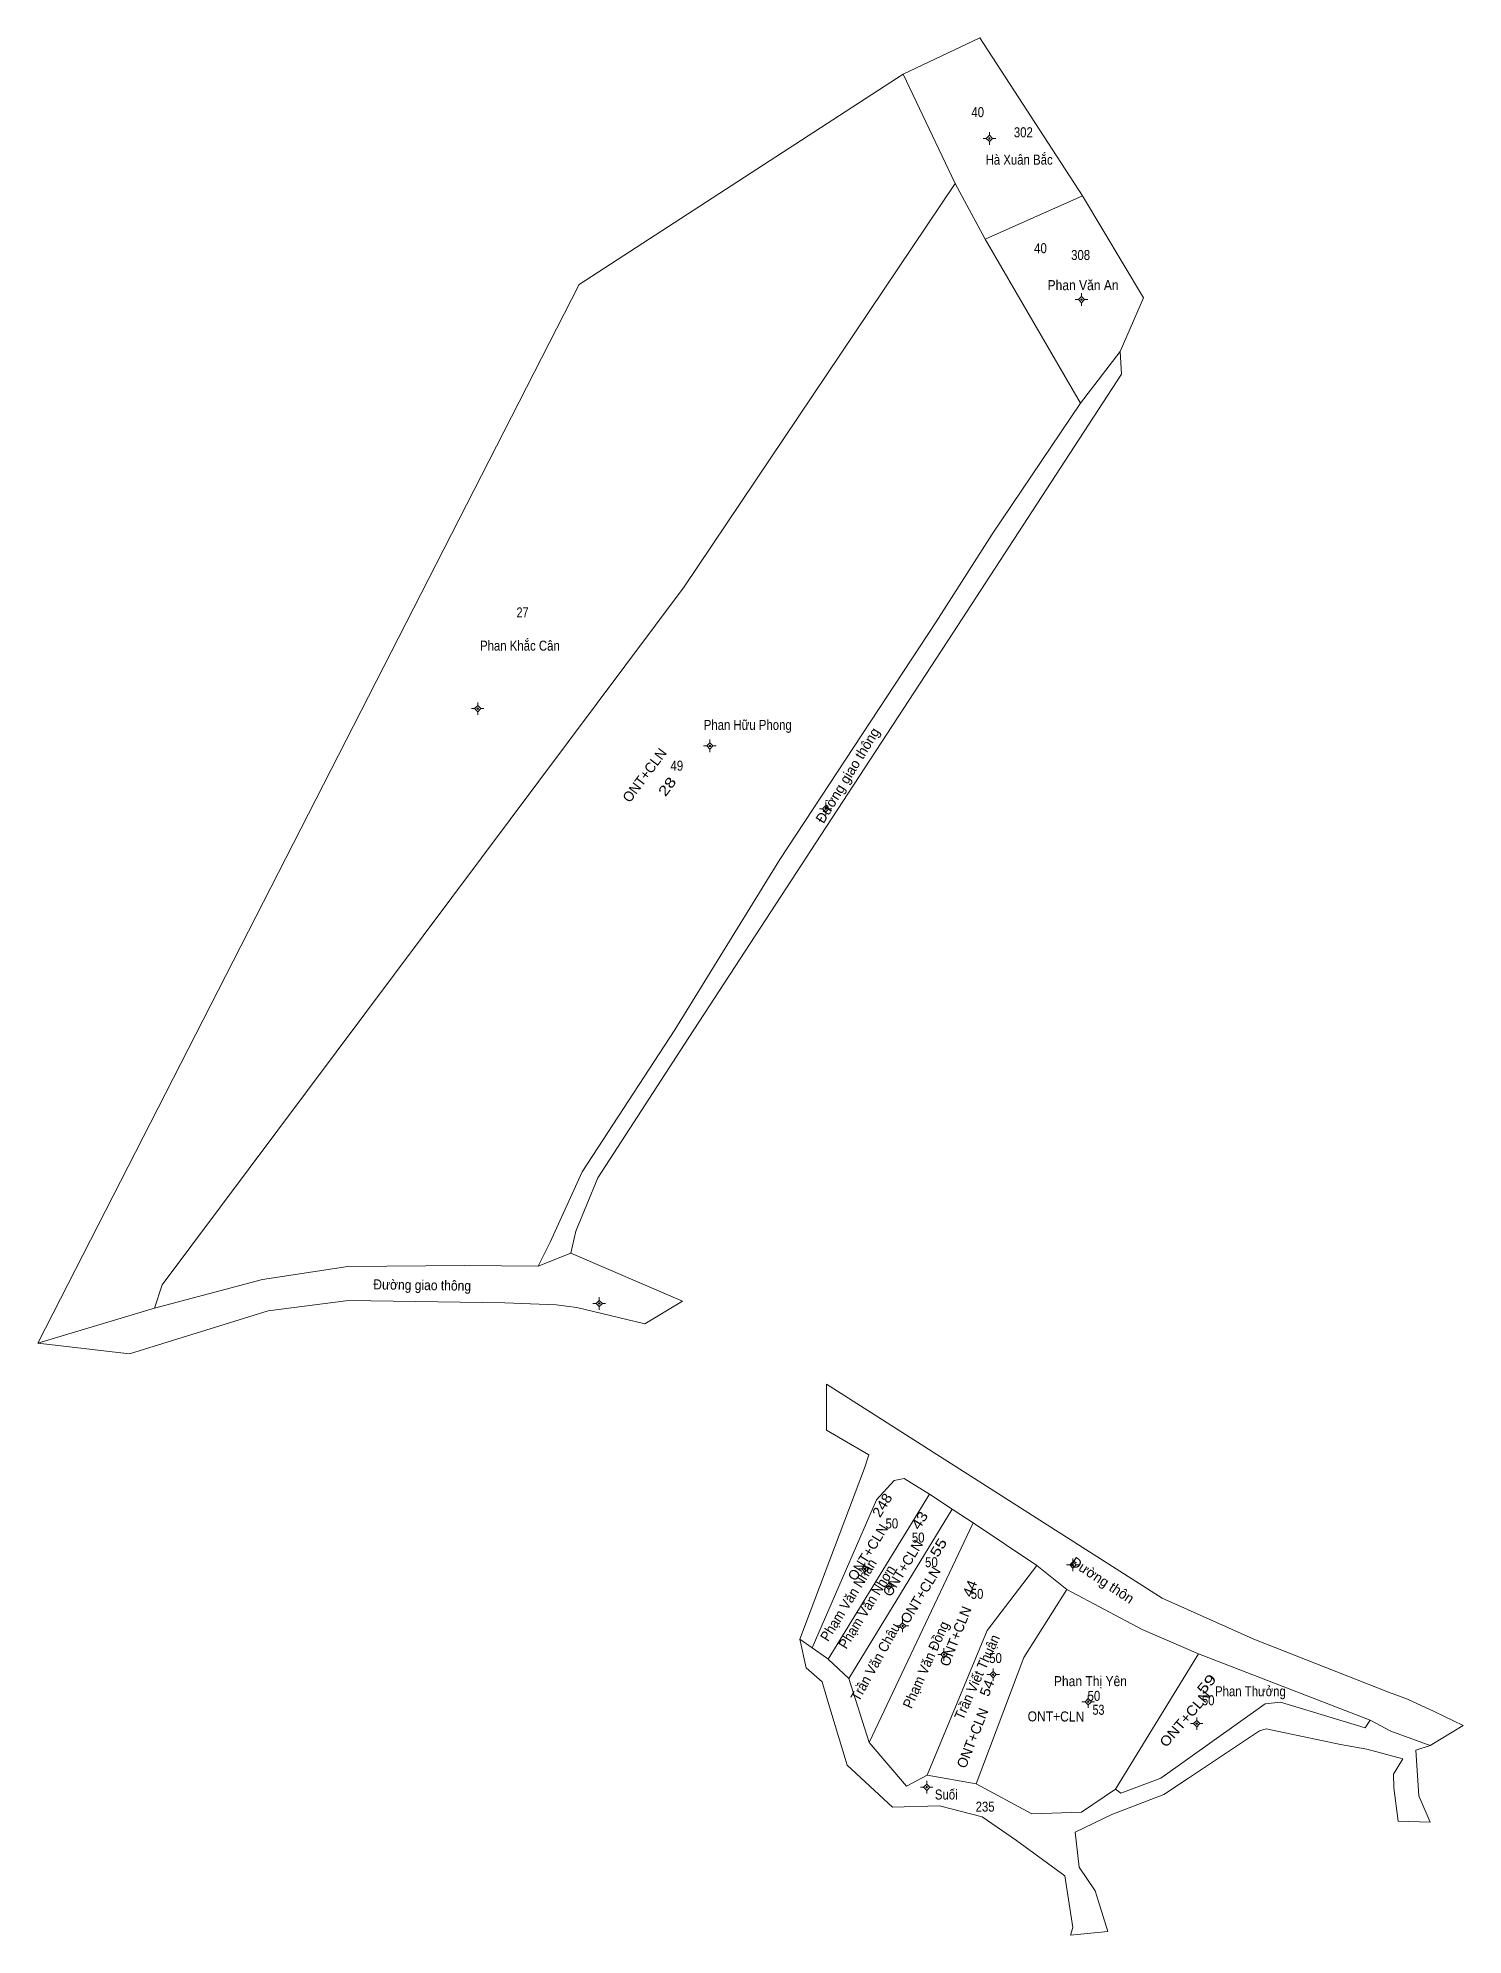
# Model space of a CAD drawing. Header units: metres. Extents: x 537114 to 539413, y 1847369 to 1850045.
# Drawn here: x 537842.5 to 538127.1, y 1849666.7 to 1850045.4 of the extents above; entities that cross this region are included whole.
import ezdxf
from ezdxf.enums import TextEntityAlignment as Align

# ---------------------------------------------------------------- set-up
doc = ezdxf.new("R2010")
doc.units = ezdxf.units.M
doc.header["$LTSCALE"] = 0.8
for name, color, linetype in [('1', 7, 'Continuous'), ('2', 7, 'Continuous'), ('3', 7, 'Continuous'), ('4', 7, 'Continuous')]:
    doc.layers.add(name, color=color, linetype=linetype)
for name, color, linetype, lineweight in [('11', 7, 'Continuous', 13), ('22', 7, 'Continuous', 13), ('5', 7, 'Continuous', 13)]:
    doc.layers.add(name, color=color, linetype=linetype, lineweight=lineweight)

msp = doc.modelspace()

# ---------------------------------------------------------------- texts
at = {"layer": '1'}
for s, width, p in [('Hà Xuân Bắc', 0.85, (538038.465, 1850020.09)), ('Phan Văn An', 0.9, (538051.235, 1849995.04)), ('Phan Khắc Cân', 0.85, (537938.76, 1849923.07)), ('Phan Hữu Phong', 0.85, (537984.265, 1849907.26)), ('Phan Thị Yên ', 0.9, (538053.035, 1849716.35)), ('Phan Thưởng', 0.85, (538084.65, 1849714.34)), ('Suối', 0.85, (538023.91, 1849693.72))]:
    msp.add_text(s, height=2, dxfattribs=dict(at, width=width)).set_placement(p, align=Align.CENTER)
for s, rotation, p in [('Đường giao thông', 58.581, (538005.0591, 1849897.6637)), ('Đường thôn', 326.676, (538054.5557, 1849736.6689))]:
    msp.add_text(s, height=2, rotation=rotation, dxfattribs=at).set_placement(p, align=Align.CENTER)
for s, rotation, width, p in [('Đường giao thông', 359.156, 0.9, (537919.2353, 1849795.4213)), ('Phạm Văn Nhân', 58.228, 0.95, (538005.2179, 1849733.0435)), ('Phạm Văn Nhơn', 58.423, 0.95, (538008.8989, 1849731.6514)), ('Trần Văn Châu', 61.05, 0.95, (538010.6244, 1849720.676)), ('Phạm Văn Đồng', 66.039, 0.95, (538020.7548, 1849720.2239)), ('Trần Viết Thuận', 66.039, 0.95, (538030.9648, 1849717.7439))]:
    msp.add_text(s, height=2, rotation=rotation, dxfattribs=dict(at, width=width)).set_placement(p, align=Align.CENTER)
at = {"layer": '2'}
for s, width, p in [('302', 0.85, (538039.3, 1850025.56)), ('308', 0.85, (538050.74, 1850001.06)), ('27', 0.8, (537939.285, 1849929.71))]:
    msp.add_text(s, height=2, dxfattribs=dict(at, width=width)).set_placement(p, align=Align.CENTER)
for s, rotation, width, p in [('28', 53.198, 1.3, (537968.9766, 1849895.336)), ('248', 58.458, 1.1, (538011.9716, 1849751.9569)), ('43', 58.458, 1.2, (538019.4487, 1849748.9119)), ('55', 58.458, 1.25, (538023.2048, 1849743.4919)), ('44', 68.469, 1.1, (538029.5607, 1849735.488)), ('54', 68.469, 1.1, (538032.9607, 1849715.608)), ('59', 49.173, 1.4, (538076.6478, 1849716.1062)), ('53', 359.819, 0.8, (538054.3068, 1849710.6362)), ('235', 359.819, 0.85, (538031.6668, 1849691.294))]:
    msp.add_text(s, height=2, rotation=rotation, dxfattribs=dict(at, width=width)).set_placement(p, align=Align.CENTER)
at = {"layer": '3'}
msp.add_text('ONT+CLN ', height=2, rotation=53.198, dxfattribs=at).set_placement((537968.676, 1849903.222), align=Align.RIGHT)
for rotation, p in [(58.458, (538009.1131, 1849742.5369)), (58.458, (538016.0931, 1849739.3869)), (58.458, (538019.6231, 1849734.0069)), (68.469, (538026.701, 1849725.943)), (68.469, (538030.091, 1849705.623))]:
    msp.add_text('ONT+CLN', height=2, rotation=rotation, dxfattribs=at).set_placement(p, align=Align.CENTER)
for s, rotation, width, p in [('ONT+CLN', 49.173, 1.1, (538076.874, 1849714.4425)), ('ONT+CLN ', 359.819, 0.9, (538052.1337, 1849709.2811))]:
    msp.add_text(s, height=2, rotation=rotation, dxfattribs=dict(at, width=width)).set_placement(p, align=Align.RIGHT)
at = {"layer": '4', "width": 0.85}
for s, p in [('40', (538030.19, 1850029.58)), ('40', (538042.73, 1850002.42)), ('49', (537970.105, 1849899.12)), ('50', (538013.04, 1849747.83)), ('50', (538018.3, 1849745.02)), ('50', (538020.94, 1849740.1)), ('50', (538030.06, 1849733.78)), ('50', (538033.75, 1849720.96)), ('50', (538053.4, 1849713.41)), ('50', (538076.21, 1849712.53))]:
    msp.add_text(s, height=2, dxfattribs=at).set_placement(p, align=Align.CENTER)

# ---------------------------------------------------------------- hatches: boundary and pattern name
at = {"layer": '11'}
for points in [[(538032.6798, 1850025.32, 1), (538032.3797, 1850025.32, 1)], [(538051.0698, 1849993.16, 1), (538050.7698, 1849993.16, 1)], [(537930.4898, 1849911.5, 1), (537930.1898, 1849911.5, 1)], [(537976.8497, 1849904.06, 1), (537976.5497, 1849904.06, 1)], [(537999.9797, 1849891.5, 1), (537999.6797, 1849891.5, 1)], [(537954.7598, 1849792.75, 1), (537954.4598, 1849792.75, 1)], [(538049.3497, 1849740.56, 1), (538049.0497, 1849740.56, 1)], [(538007.8298, 1849739.74, 1), (538007.5298, 1849739.74, 1)], [(538012.6198, 1849736.29, 1), (538012.3198, 1849736.29, 1)], [(538015.3497, 1849728.39, 1), (538015.0497, 1849728.39, 1)], [(538023.5997, 1849722.66, 1), (538023.2997, 1849722.66, 1)], [(538033.4198, 1849718.65, 1), (538033.1197, 1849718.65, 1)], [(538052.4097, 1849713.25, 1), (538052.1097, 1849713.25, 1)], [(538074.0698, 1849708.87, 1), (538073.7698, 1849708.87, 1)], [(538020.1498, 1849696.18, 1), (538019.8498, 1849696.18, 1)]]:
    msp.add_hatch(color=256, dxfattribs=at).paths.add_polyline_path(points)

# ---------------------------------------------------------------- linework, layer by layer
for p, q in [((538031.91, 1850025.32), (538031.28, 1850025.32)), ((538032.53, 1850026.57), (538032.53, 1850025.95)), ((538032.53, 1850024.69), (538032.53, 1850024.07)), ((538033.78, 1850025.32), (538033.15, 1850025.32)), ((538050.92, 1849994.41), (538050.92, 1849993.79)), ((538050.3, 1849993.16), (538049.67, 1849993.16)), ((538050.92, 1849992.53), (538050.92, 1849991.91)), ((538052.17, 1849993.16), (538051.55, 1849993.16)), ((537929.71, 1849911.5), (537929.09, 1849911.5)), ((537930.34, 1849912.75), (537930.34, 1849912.13)), ((537930.34, 1849910.87), (537930.34, 1849910.25)), ((537931.59, 1849911.5), (537930.97, 1849911.5)), ((537976.07, 1849904.06), (537975.45, 1849904.06)), ((537976.7, 1849905.31), (537976.7, 1849904.69)), ((537976.7, 1849903.43), (537976.7, 1849902.81)), ((537977.95, 1849904.06), (537977.32, 1849904.06)), ((537999.83, 1849892.75), (537999.83, 1849892.13)), ((537999.2, 1849891.5), (537998.58, 1849891.5)), ((537999.83, 1849890.87), (537999.83, 1849890.25)), ((538001.08, 1849891.5), (538000.45, 1849891.5)), ((537954.61, 1849794), (537954.61, 1849793.37)), ((537953.99, 1849792.75), (537953.36, 1849792.75)), ((537954.61, 1849792.13), (537954.61, 1849791.5)), ((537955.86, 1849792.75), (537955.23, 1849792.75)), ((538007.68, 1849740.99), (538007.68, 1849740.37)), ((538048.57, 1849740.56), (538047.95, 1849740.56)), ((538049.2, 1849741.81), (538049.2, 1849741.19)), ((538050.45, 1849740.56), (538049.82, 1849740.56)), ((538007.06, 1849739.74), (538006.43, 1849739.74)), ((538007.68, 1849739.11), (538007.68, 1849738.49)), ((538008.93, 1849739.74), (538008.31, 1849739.74)), ((538011.85, 1849736.29), (538011.22, 1849736.29)), ((538012.47, 1849737.54), (538012.47, 1849736.91)), ((538013.72, 1849736.29), (538013.09, 1849736.29)), ((538049.2, 1849739.93), (538049.2, 1849739.31)), ((538012.47, 1849735.67), (538012.47, 1849735.04)), ((538015.2, 1849729.64), (538015.2, 1849729.01)), ((538014.57, 1849728.39), (538013.95, 1849728.39)), ((538015.2, 1849727.77), (538015.2, 1849727.14)), ((538016.45, 1849728.39), (538015.82, 1849728.39)), ((538022.82, 1849722.66), (538022.2, 1849722.66)), ((538023.45, 1849723.91), (538023.45, 1849723.29)), ((538023.45, 1849722.03), (538023.45, 1849721.41)), ((538024.7, 1849722.66), (538024.07, 1849722.66)), ((538032.65, 1849718.65), (538032.02, 1849718.65)), ((538033.27, 1849719.9), (538033.27, 1849719.27)), ((538033.27, 1849718.03), (538033.27, 1849717.4)), ((538034.52, 1849718.65), (538033.89, 1849718.65)), ((538052.26, 1849714.5), (538052.26, 1849713.87)), ((538051.63, 1849713.25), (538051.01, 1849713.25)), ((538052.26, 1849712.63), (538052.26, 1849712)), ((538053.51, 1849713.25), (538052.89, 1849713.25)), ((538073.92, 1849710.12), (538073.92, 1849709.49)), ((538073.3, 1849708.87), (538072.67, 1849708.87)), ((538073.92, 1849708.25), (538073.92, 1849707.62)), ((538075.17, 1849708.87), (538074.55, 1849708.87)), ((538019.37, 1849696.18), (538018.75, 1849696.18)), ((538020, 1849697.43), (538020, 1849696.81)), ((538020, 1849695.55), (538020, 1849694.93)), ((538021.25, 1849696.18), (538020.63, 1849696.18))]:
    msp.add_line(p, q, dxfattribs=at)
for points in [[(538032.53, 1850025.95), (538031.91, 1850025.32), (538032.53, 1850024.69), (538033.15, 1850025.32)], [(538050.92, 1849993.79), (538050.3, 1849993.16), (538050.92, 1849992.53), (538051.55, 1849993.16)], [(537930.34, 1849912.13), (537929.71, 1849911.5), (537930.34, 1849910.87), (537930.97, 1849911.5)], [(537976.7, 1849904.69), (537976.07, 1849904.06), (537976.7, 1849903.43), (537977.32, 1849904.06)], [(537999.83, 1849892.13), (537999.2, 1849891.5), (537999.83, 1849890.87), (538000.45, 1849891.5)], [(537954.61, 1849793.37), (537953.99, 1849792.75), (537954.61, 1849792.13), (537955.23, 1849792.75)], [(538007.68, 1849740.37), (538007.06, 1849739.74), (538007.68, 1849739.11), (538008.31, 1849739.74)], [(538049.2, 1849741.19), (538048.57, 1849740.56), (538049.2, 1849739.93), (538049.82, 1849740.56)], [(538012.47, 1849736.91), (538011.85, 1849736.29), (538012.47, 1849735.67), (538013.09, 1849736.29)], [(538015.2, 1849729.01), (538014.57, 1849728.39), (538015.2, 1849727.77), (538015.82, 1849728.39)], [(538023.45, 1849723.29), (538022.82, 1849722.66), (538023.45, 1849722.03), (538024.07, 1849722.66)], [(538033.27, 1849719.27), (538032.65, 1849718.65), (538033.27, 1849718.03), (538033.89, 1849718.65)], [(538052.26, 1849713.87), (538051.63, 1849713.25), (538052.26, 1849712.63), (538052.89, 1849713.25)], [(538073.92, 1849709.49), (538073.3, 1849708.87), (538073.92, 1849708.25), (538074.55, 1849708.87)], [(538020, 1849696.81), (538019.37, 1849696.18), (538020, 1849695.55), (538020.63, 1849696.18)]]:
    msp.add_lwpolyline(points, close=True, dxfattribs=at)
for centre in [(538032.5297, 1850025.32), (538050.9198, 1849993.16), (537930.3398, 1849911.5), (537976.6997, 1849904.06), (537999.8297, 1849891.5), (537954.6098, 1849792.75), (538049.1997, 1849740.56), (538007.6798, 1849739.74), (538012.4698, 1849736.29), (538015.1997, 1849728.39), (538023.4497, 1849722.66), (538033.2697, 1849718.65), (538052.2597, 1849713.25), (538073.9198, 1849708.87), (538019.9998, 1849696.18)]:
    msp.add_circle(centre, 0.15, dxfattribs=at)
at = {"layer": '22'}
for p, q in [((538050.73, 1849972.46), (538058.67, 1849982.82)), ((537942.41, 1849800.19), (537948.92, 1849802.82)), ((537842.51, 1849784.81), (537865.79, 1849791.81)), ((538029.25, 1849748.95), (538042.01, 1849740.42)), ((538042.01, 1849740.42), (538048.02, 1849735.62)), ((538074.29, 1849722.78), (538108.54, 1849709.56))]:
    msp.add_line(p, q, dxfattribs=at)
for points in [[(537948.92, 1849802.82), (537949.91, 1849807.21), (537954.33, 1849817.86), (537972.52, 1849845.87), (537994.02, 1849878.76), (537998.88, 1849886.21), (538025.24, 1849926.55), (538058.93, 1849978.3), (538058.67, 1849982.82)], [(538050.73, 1849972.46), (538033.09, 1849946.32), (538021.89, 1849928.81), (537990.64, 1849881.36), (537969.73, 1849847.38), (537951.2, 1849819), (537944.81, 1849804.99), (537942.41, 1849800.19)], [(537842.51, 1849784.81), (537860.8, 1849782.68), (537888.5, 1849791.27), (537904.5, 1849793.33), (537935.73, 1849792.87), (537946.03, 1849792.46), (537950.12, 1849791.96), (537963.74, 1849788.69), (537971.21, 1849793.19), (537948.92, 1849802.82)], [(537942.41, 1849800.19), (537927.79, 1849800.33), (537904.41, 1849800.12), (537887.34, 1849797.54), (537865.79, 1849791.81)], [(537994.69, 1849725.71), (538007.56, 1849759.89), (538008.42, 1849762.56), (538003.22, 1849765.56), (538000, 1849767.43), (538000, 1849776.61), (538008.95, 1849770.91), (538067.05, 1849733.91), (538085.31, 1849725.73), (538112.25, 1849715.14), (538116.04, 1849713.77), (538121.37, 1849711.3), (538127.12, 1849708.48), (538120.58, 1849704.51)], [(538020.56, 1849754.68), (538015.47, 1849757.78), (538013.53, 1849757.4), (538009.96, 1849753.56), (537997.15, 1849723.99)], [(538020.56, 1849754.68), (538025.08, 1849751.7), (538029.25, 1849748.95)], [(538048.02, 1849735.62), (538063.01, 1849727.65), (538074.29, 1849722.78)], [(538108.54, 1849709.56), (538112.67, 1849707.34), (538120.58, 1849704.51)]]:
    msp.add_lwpolyline(points, dxfattribs=at)
at = {"layer": '5'}
for p, q in [((538015.29, 1850038.19), (538025.72, 1850016.3)), ((538025.72, 1850016.3), (538031.66, 1850005.25)), ((538031.66, 1850005.25), (538051.1, 1850013.86)), ((538031.66, 1850005.25), (538050.73, 1849972.46)), ((538029.25, 1849748.95), (538008.52, 1849705.08)), ((537994.69, 1849725.71), (537997.15, 1849723.99)), ((538074.29, 1849722.78), (538057.7, 1849695.8)), ((538004.46, 1849717.9), (538008.52, 1849705.08))]:
    msp.add_line(p, q, dxfattribs=at)
for points in [[(538015.29, 1850038.19), (538030.59, 1850045.39), (538051.1, 1850013.86)], [(537842.51, 1849784.81), (537950.58, 1849996.14), (538015.29, 1850038.19)], [(538025.72, 1850016.3), (537971.54, 1849935.78), (537867.3, 1849796.45), (537865.79, 1849791.81)], [(538051.1, 1850013.86), (538063.31, 1849993.53), (538058.67, 1849982.82)], [(538020.56, 1849754.68), (538000.32, 1849721.71), (538004.46, 1849717.9), (538025.08, 1849751.7)], [(538042.01, 1849740.42), (538032.05, 1849727.47), (538020.11, 1849698.55), (538029.87, 1849696.88)], [(538029.87, 1849696.88), (538039.42, 1849722.04), (538048.02, 1849735.62)], [(537994.69, 1849725.71), (537995.92, 1849720.03), (537999.1, 1849717.22), (538000, 1849714.21), (538004.09, 1849700.55), (538013.16, 1849692.21), (538022.53, 1849692.43), (538031.11, 1849690.25), (538037.95, 1849685.51), (538047.59, 1849678.5), (538049.22, 1849668.15), (538048.72, 1849666.66), (538056.16, 1849667.36), (538054.3, 1849673.38), (538053.65, 1849675.49), (538050.43, 1849680.21), (538049.65, 1849687.18), (538056.96, 1849690.72), (538067.39, 1849694.73), (538072.27, 1849697.96), (538086.47, 1849707.44), (538087.79, 1849707.84), (538102.64, 1849704.71), (538107.9, 1849703.79), (538115.09, 1849701.85), (538113.2, 1849698.79), (538113.28, 1849696.02), (538114.19, 1849689.38), (538120.58, 1849689.19), (538118.26, 1849694.47), (538117.69, 1849703.6), (538120.58, 1849704.51)], [(537997.15, 1849723.99), (538000, 1849721.99), (538000.32, 1849721.71)], [(538057.7, 1849695.8), (538058.78, 1849694.96), (538066.79, 1849697.96), (538087.61, 1849712.79), (538090.64, 1849713.16), (538107.57, 1849708.05), (538108.54, 1849709.56)], [(538008.52, 1849705.08), (538015.94, 1849696.38), (538020.11, 1849698.55)], [(538029.87, 1849696.88), (538041.01, 1849690.88), (538050.91, 1849691.17), (538057.7, 1849695.8)]]:
    msp.add_lwpolyline(points, dxfattribs=at)

msp.set_redraw_order([(e.dxf.handle, doc.entitydb.next_handle()) for e in msp.query("TEXT MTEXT ATTDEF DIMENSION ARC_DIMENSION")])  # texts and dimensions are drawn at this point

doc.saveas('drawing.dxf')
